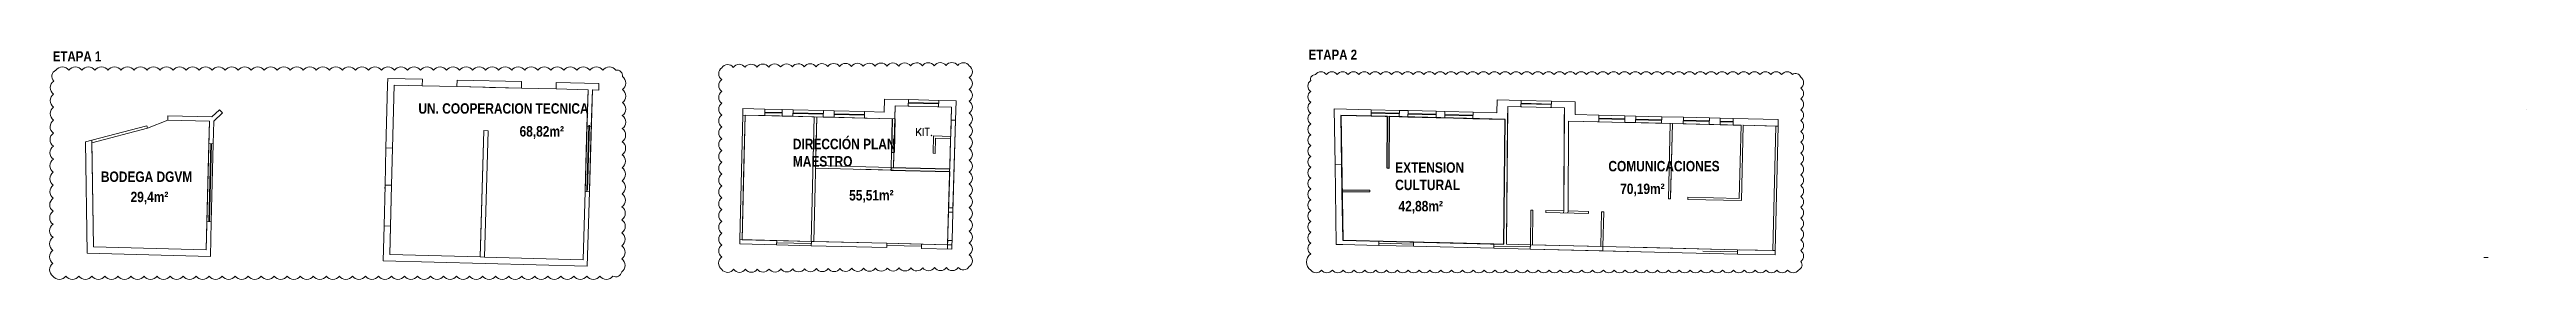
# Model space of a CAD drawing. Header units: millimetres. Extents: x -11418 to -10492, y 10656 to 11360.
# Drawn here: x -10682.7 to -10568.5, y 11324.4 to 11335 of the extents above; entities that cross this region are included whole.
import ezdxf

# ---------------------------------------------------------------- set-up
doc = ezdxf.new("R2010")
doc.units = ezdxf.units.MM
doc.layers.get('0').update_dxf_attribs({"lineweight": 0})
for name, color, linetype, lineweight in [('0 RECINTOS SUBUTILIZADOS', 60, 'Continuous', 18), ('0_ id salas de clases', 7, 'Continuous', 9), ('0_ muros', 7, 'Continuous', 20), ('0_ muros 2', 7, 'Continuous', 9), ('0_ tabiques', 7, 'Continuous', 9), ('0_ ventanas', 250, 'Continuous', 0), ('MUROS', 7, 'Continuous', 18), ('TABIQUES', 7, 'Continuous', 9)]:
    doc.layers.add(name, color=color, linetype=linetype, lineweight=lineweight)
doc.layers.add('muebles', color=1, linetype='Continuous')
doc.layers.add('SEGUNDO PLANO', color=3, linetype='Continuous')
doc.layers.add('z4_ Dirección de investigación e innovación', color=7, linetype='Continuous', true_color=0xc6c8a7)
doc.styles.add('PATO', font='romans.shx', dxfattribs={"height": 0.22})
doc.linetypes.add('BATTING', pattern='A,0.00254,-2.54,[134,ltypeshp.shx,S=2.54,R=0,X=-2.54,Y=0],-5.08,[134,ltypeshp.shx,S=2.54,R=180,X=2.54,Y=0],-2.54', length=10.16254)

msp = doc.modelspace()

# ---------------------------------------------------------------- texts
at = {"layer": '0_ id salas de clases', "attachment_point": 1, "style": 'PATO'}
for s, insert, char_height, width in [('{\\fSwis721 Cn BT|b1|i0|c0|p34;ETAPA 1}', (-10682.549, 11334.909), 0.46246, 3.67879), ('{\\fSwis721 Cn BT|b1|i0|c0|p34;ETAPA 2}', (-10624.626, 11334.985), 0.46246, 3.67879), ('{\\fSwis721 Cn BT|b1|i0|c0|p34;UN. COOPERACION TECNICA}', (-10665.683, 11332.511), 0.48, 7.44289), ('{\\fSwis721 Cn BT|b1|i0|c0|p34;68,82m²}', (-10661.017, 11331.455), 0.48, 5.84341), ('{\\fSwis721 Cn BT|b1|i0|c0|p34;DIRECCIÓN PLAN MAESTRO}', (-10648.412, 11330.872), 0.48, 5.84341), ('{\\fSwis721 Cn BT|b1|i0|c0|p34;EXTENSION\\PCULTURAL}', (-10620.631, 11329.786), 0.48, 5.84341), ('{\\fSwis721 Cn BT|b1|i0|c0|p34;COMUNICACIONES}', (-10610.797, 11329.85), 0.48, 5.84341), ('{\\fSwis721 Cn BT|b1|i0|c0|p34;BODEGA DGVM}', (-10680.328, 11329.363), 0.48, 7.44289), ('{\\fSwis721 Cn BT|b1|i0|c0|p34;55,51m²}', (-10645.816, 11328.507), 0.48, 5.84341), ('{\\fSwis721 Cn BT|b1|i0|c0|p34;70,19m²}', (-10610.253, 11328.804), 0.48, 5.84341), ('{\\fSwis721 Cn BT|b1|i0|c0|p34;29,4m²}', (-10678.959, 11328.429), 0.48, 5.84341), ('{\\fSwis721 Cn BT|b1|i0|c0|p34;42,88m²}', (-10620.477, 11328.004), 0.48, 5.84341)]:
    msp.add_mtext(s, dxfattribs=dict(at, insert=insert, char_height=char_height, width=width))
at = {"layer": '0_ id salas de clases', "color": 7, "insert": (-10642.772, 11331.358), "char_height": 0.35, "width": 6.43425, "attachment_point": 1, "style": 'PATO'}
msp.add_mtext('KIT.', dxfattribs=at)

# ---------------------------------------------------------------- linework, layer by layer
at = {"linetype": 'BATTING'}
for p, q in [((-10650.718, 11331.966), (-10650.858, 11326.219)), ((-10650.758, 11326.216), (-10650.618, 11331.964)), ((-10650.618, 11331.964), (-10650.618, 11331.964)), ((-10650.858, 11326.219), (-10650.758, 11326.216))]:
    msp.add_line(p, q, dxfattribs=at)
at = {"color": 3, "linetype": 'BATTING'}
for p, q in [((-10650.618, 11331.964), (-10650.688, 11329.09)), ((-10650.618, 11331.964), (-10647.431, 11331.886)), ((-10649.024, 11331.925), (-10650.618, 11331.964)), ((-10643.774, 11329.549), (-10643.692, 11332.395)), ((-10649.024, 11331.925), (-10647.431, 11331.886)), ((-10647.431, 11331.886), (-10647.571, 11326.138)), ((-10647.431, 11331.886), (-10647.478, 11329.967)), ((-10647.451, 11326.138), (-10647.311, 11331.883)), ((-10647.311, 11331.883), (-10647.369, 11329.514)), ((-10647.311, 11331.883), (-10647.366, 11329.634)), ((-10646.151, 11331.855), (-10644.992, 11331.827)), ((-10647.478, 11329.967), (-10647.525, 11328.047)), ((-10643.867, 11330.249), (-10643.884, 11329.549)), ((-10643.754, 11330.246), (-10643.774, 11329.546)), ((-10650.688, 11329.09), (-10650.758, 11326.216)), ((-10647.369, 11329.514), (-10643.887, 11329.429)), ((-10643.884, 11329.549), (-10647.366, 11329.634)), ((-10647.366, 11329.634), (-10646.206, 11329.606)), ((-10645.309, 11329.464), (-10643.25, 11329.414)), ((-10643.887, 11329.429), (-10643.884, 11329.549)), ((-10641.247, 11327.11), (-10641.22, 11328.236)), ((-10641.275, 11325.984), (-10641.242, 11327.11)), ((-10647.571, 11326.138), (-10650.758, 11326.216)), ((-10647.571, 11326.138), (-10647.451, 11326.138)), ((-10647.451, 11326.138), (-10645.392, 11326.087))]:
    msp.add_line(p, q, dxfattribs=at)
at = {"color": 7}
for p, q in [((-10641.925, 11331.002), (-10641.945, 11330.202)), ((-10641.132, 11330.982), (-10641.925, 11331.002)), ((-10641.828, 11330.899), (-10641.845, 11330.199)), ((-10641.135, 11330.882), (-10641.828, 11330.899)), ((-10641.945, 11330.202), (-10641.845, 11330.199))]:
    msp.add_line(p, q, dxfattribs=at)
at = {"color": 0, "linetype": 'BATTING'}
for p, q in [((-10603.071, 11331.46), (-10602.971, 11331.457)), ((-10602.971, 11331.457), (-10602.97, 11331.439)), ((-10603.211, 11325.712), (-10603.111, 11325.71))]:
    msp.add_line(p, q, dxfattribs=at)
at = {"color": 5, "linetype": 'BATTING'}
msp.add_lwpolyline([(-10651.69, 11324.844, 0.5205671), (-10651.145, 11324.849, 0.5205671), (-10650.6, 11324.853, 0.5205671), (-10650.055, 11324.858, 0.5205671), (-10649.509, 11324.863, 0.5205671), (-10648.964, 11324.867, 0.5205671), (-10648.419, 11324.872, 0.5205671), (-10647.874, 11324.876, 0.5205671), (-10647.329, 11324.881, 0.5205671), (-10646.784, 11324.885, 0.5205671), (-10646.239, 11324.89, 0.5205671), (-10645.694, 11324.895, 0.5205671), (-10645.148, 11324.899, 0.5205671), (-10644.603, 11324.904, 0.5205671), (-10644.058, 11324.908, 0.5205671), (-10643.513, 11324.913, 0.5205671), (-10642.968, 11324.917, 0.5205671), (-10642.423, 11324.922, 0.5205671), (-10641.878, 11324.927, 0.5205671), (-10641.333, 11324.931, 0.5205671), (-10640.787, 11324.936, 0.5205671), (-10640.275, 11324.973, 0.5205671), (-10640.275, 11325.518, 0.5205671), (-10640.275, 11326.063, 0.5205671), (-10640.275, 11326.608, 0.5205671), (-10640.275, 11327.153, 0.5205671), (-10640.275, 11327.698, 0.5205671), (-10640.275, 11328.243, 0.5205671), (-10640.275, 11328.789, 0.5205671), (-10640.275, 11329.334, 0.5205671), (-10640.275, 11329.879, 0.5205671), (-10640.275, 11330.424, 0.5205671), (-10640.275, 11330.969, 0.5205671), (-10640.275, 11331.514, 0.5205671), (-10640.275, 11332.06, 0.5205671), (-10640.275, 11332.605, 0.5205671), (-10640.275, 11333.15, 0.5205671), (-10640.275, 11333.695, 0.5205671), (-10640.275, 11334.24, 0.5205671), (-10640.803, 11334.253, 0.5205671), (-10641.348, 11334.249, 0.5205671), (-10641.893, 11334.244, 0.5205671), (-10642.438, 11334.239, 0.5205671), (-10642.983, 11334.235, 0.5205671), (-10643.528, 11334.23, 0.5205671), (-10644.073, 11334.226, 0.5205671), (-10644.618, 11334.221, 0.5205671), (-10645.164, 11334.217, 0.5205671), (-10645.709, 11334.212, 0.5205671), (-10646.254, 11334.207, 0.5205671), (-10646.799, 11334.203, 0.5205671), (-10647.344, 11334.198, 0.5205671), (-10647.889, 11334.194, 0.5205671), (-10648.434, 11334.189, 0.5205671), (-10648.979, 11334.185, 0.5205671), (-10649.525, 11334.18, 0.5205671), (-10650.07, 11334.175, 0.5205671), (-10650.615, 11334.171, 0.5205671), (-10651.16, 11334.166, 0.5205671), (-10651.69, 11334.147, 0.5205671), (-10651.69, 11333.602, 0.5205671), (-10651.69, 11333.056, 0.5205671), (-10651.69, 11332.511, 0.5205671), (-10651.69, 11331.966, 0.5205671), (-10651.69, 11331.421, 0.5205671), (-10651.69, 11330.876, 0.5205671), (-10651.69, 11330.331, 0.5205671), (-10651.69, 11329.786, 0.5205671), (-10651.69, 11329.24, 0.5205671), (-10651.69, 11328.695, 0.5205671), (-10651.69, 11328.15, 0.5205671), (-10651.69, 11327.605, 0.5205671), (-10651.69, 11327.06, 0.5205671), (-10651.69, 11326.515, 0.5205671), (-10651.69, 11325.969, 0.5205671), (-10651.69, 11325.424, 0.5205671)], format="xyb", close=True, dxfattribs=at)
at = {"color": 4, "linetype": 'BATTING'}
msp.add_lwpolyline([(-10682.544, 11324.536, 0.5205671), (-10681.944, 11324.536, 0.5205671), (-10681.343, 11324.536, 0.5205671), (-10680.742, 11324.536, 0.5205671), (-10680.142, 11324.536, 0.5205671), (-10679.541, 11324.536, 0.5205671), (-10678.94, 11324.536, 0.5205671), (-10678.34, 11324.536, 0.5205671), (-10677.739, 11324.536, 0.5205671), (-10677.138, 11324.536, 0.5205671), (-10676.537, 11324.536, 0.5205671), (-10675.937, 11324.536, 0.5205671), (-10675.336, 11324.536, 0.5205671), (-10674.735, 11324.536, 0.5205671), (-10674.135, 11324.536, 0.5205671), (-10673.534, 11324.536, 0.5205671), (-10672.933, 11324.536, 0.5205671), (-10672.333, 11324.536, 0.5205671), (-10671.732, 11324.536, 0.5205671), (-10671.131, 11324.536, 0.5205671), (-10670.53, 11324.536, 0.5205671), (-10669.93, 11324.536, 0.5205671), (-10669.329, 11324.536, 0.5205671), (-10668.728, 11324.536, 0.5205671), (-10668.128, 11324.536, 0.5205671), (-10667.527, 11324.536, 0.5205671), (-10666.926, 11324.536, 0.5205671), (-10666.326, 11324.536, 0.5205671), (-10665.725, 11324.536, 0.5205671), (-10665.124, 11324.536, 0.5205671), (-10664.523, 11324.536, 0.5205671), (-10663.923, 11324.536, 0.5205671), (-10663.322, 11324.536, 0.5205671), (-10662.721, 11324.536, 0.5205671), (-10662.121, 11324.536, 0.5205671), (-10661.52, 11324.536, 0.5205671), (-10660.919, 11324.536, 0.5205671), (-10660.319, 11324.536, 0.5205671), (-10659.718, 11324.536, 0.5205671), (-10659.117, 11324.536, 0.5205671), (-10658.516, 11324.536, 0.5205671), (-10657.916, 11324.536, 0.5205671), (-10657.315, 11324.536, 0.5205671), (-10656.714, 11324.536, 0.5205671), (-10656.308, 11324.732, 0.5205671), (-10656.306, 11325.333, 0.5205671), (-10656.303, 11325.934, 0.5205671), (-10656.301, 11326.534, 0.5205671), (-10656.298, 11327.135, 0.5205671), (-10656.296, 11327.736, 0.5205671), (-10656.293, 11328.336, 0.5205671), (-10656.291, 11328.937, 0.5205671), (-10656.288, 11329.538, 0.5205671), (-10656.285, 11330.138, 0.5205671), (-10656.283, 11330.739, 0.5205671), (-10656.28, 11331.34, 0.5205671), (-10656.278, 11331.94, 0.5205671), (-10656.275, 11332.541, 0.5205671), (-10656.273, 11333.142, 0.5205671), (-10656.27, 11333.743, 0.5205671), (-10656.575, 11334.037, 0.5205671), (-10657.176, 11334.037, 0.5205671), (-10657.777, 11334.037, 0.5205671), (-10658.378, 11334.037, 0.5205671), (-10658.978, 11334.037, 0.5205671), (-10659.579, 11334.037, 0.5205671), (-10660.18, 11334.037, 0.5205671), (-10660.78, 11334.037, 0.5205671), (-10661.381, 11334.037, 0.5205671), (-10661.982, 11334.037, 0.5205671), (-10662.582, 11334.037, 0.5205671), (-10663.183, 11334.037, 0.5205671), (-10663.784, 11334.037, 0.5205671), (-10664.385, 11334.037, 0.5205671), (-10664.985, 11334.037, 0.5205671), (-10665.586, 11334.037, 0.5205671), (-10666.187, 11334.037, 0.5205671), (-10666.787, 11334.037, 0.5205671), (-10667.388, 11334.037, 0.5205671), (-10667.989, 11334.037, 0.5205671), (-10668.589, 11334.037, 0.5205671), (-10669.19, 11334.037, 0.5205671), (-10669.791, 11334.037, 0.5205671), (-10670.392, 11334.037, 0.5205671), (-10670.992, 11334.037, 0.5205671), (-10671.593, 11334.037, 0.5205671), (-10672.194, 11334.037, 0.5205671), (-10672.794, 11334.037, 0.5205671), (-10673.395, 11334.037, 0.5205671), (-10673.996, 11334.037, 0.5205671), (-10674.596, 11334.037, 0.5205671), (-10675.197, 11334.037, 0.5205671), (-10675.798, 11334.037, 0.5205671), (-10676.399, 11334.037, 0.5205671), (-10676.999, 11334.037, 0.5205671), (-10677.6, 11334.037, 0.5205671), (-10678.201, 11334.037, 0.5205671), (-10678.801, 11334.037, 0.5205671), (-10679.402, 11334.037, 0.5205671), (-10680.003, 11334.037, 0.5205671), (-10680.603, 11334.037, 0.5205671), (-10681.204, 11334.037, 0.5205671), (-10681.805, 11334.037, 0.5205671), (-10682.406, 11334.037, 0.5205671), (-10682.506, 11333.534, 0.5205671), (-10682.509, 11332.934, 0.5205671), (-10682.511, 11332.333, 0.5205671), (-10682.514, 11331.732, 0.5205671), (-10682.516, 11331.132, 0.5205671), (-10682.519, 11330.531, 0.5205671), (-10682.522, 11329.93, 0.5205671), (-10682.524, 11329.33, 0.5205671), (-10682.527, 11328.729, 0.5205671), (-10682.529, 11328.128, 0.5205671), (-10682.532, 11327.527, 0.5205671), (-10682.534, 11326.927, 0.5205671), (-10682.537, 11326.326, 0.5205671), (-10682.539, 11325.725, 0.5205671), (-10682.542, 11325.125, 0.5205671)], format="xyb", close=True, dxfattribs=at)
at = {"color": 0, "linetype": 'BATTING'}
for points in [[(-10667.226, 11328.585), (-10667.222, 11328.735), (-10667.18, 11330.452), (-10667.109, 11333.359), (-10667.099, 11333.659)], [(-10657.797, 11328.431), (-10657.661, 11333.129), (-10657.666, 11333.129)], [(-10603.071, 11331.46), (-10603.211, 11325.712)], [(-10602.971, 11331.457), (-10603.111, 11325.71)], [(-10602.971, 11331.457), (-10602.962, 11331.757)], [(-10603.111, 11325.71), (-10603.112, 11325.51)]]:
    msp.add_lwpolyline(points, dxfattribs=at)
at = {"color": 4, "linetype": 'BATTING'}
for points in [[(-10666.88, 11330.445), (-10666.922, 11328.728), (-10667, 11325.529), (-10662.835, 11325.419), (-10662.667, 11331.251), (-10662.467, 11331.245), (-10662.633, 11325.413), (-10658.087, 11325.293), (-10657.861, 11333.134), (-10659.336, 11333.17), (-10660.935, 11333.209), (-10663.91, 11333.281), (-10665.509, 11333.32), (-10666.809, 11333.352), (-10666.88, 11330.445)], [(-10680.665, 11325.89), (-10675.467, 11325.753), (-10675.322, 11331.681), (-10677.24, 11331.728), (-10678.182, 11331.355), (-10680.739, 11330.681), (-10680.665, 11325.89)]]:
    msp.add_lwpolyline(points, dxfattribs=at)
at = {"color": 1, "linetype": 'BATTING'}
msp.add_lwpolyline([(-10624.529, 11324.816, 0.5205671), (-10624.029, 11324.816, 0.5205671), (-10623.529, 11324.816, 0.5205671), (-10623.029, 11324.816, 0.5205671), (-10622.529, 11324.816, 0.5205671), (-10622.029, 11324.816, 0.5205671), (-10621.529, 11324.816, 0.5205671), (-10621.029, 11324.816, 0.5205671), (-10620.529, 11324.816, 0.5205671), (-10620.029, 11324.816, 0.5205671), (-10619.529, 11324.816, 0.5205671), (-10619.029, 11324.816, 0.5205671), (-10618.529, 11324.816, 0.5205671), (-10618.029, 11324.816, 0.5205671), (-10617.529, 11324.816, 0.5205671), (-10617.029, 11324.816, 0.5205671), (-10616.529, 11324.816, 0.5205671), (-10616.029, 11324.816, 0.5205671), (-10615.529, 11324.816, 0.5205671), (-10615.029, 11324.816, 0.5205671), (-10614.529, 11324.816, 0.5205671), (-10614.029, 11324.816, 0.5205671), (-10613.529, 11324.816, 0.5205671), (-10613.029, 11324.816, 0.5205671), (-10612.529, 11324.816, 0.5205671), (-10612.029, 11324.816, 0.5205671), (-10611.529, 11324.816, 0.5205671), (-10611.029, 11324.816, 0.5205671), (-10610.529, 11324.816, 0.5205671), (-10610.029, 11324.816, 0.5205671), (-10609.529, 11324.816, 0.5205671), (-10609.029, 11324.816, 0.5205671), (-10608.529, 11324.816, 0.5205671), (-10608.029, 11324.816, 0.5205671), (-10607.529, 11324.816, 0.5205671), (-10607.029, 11324.816, 0.5205671), (-10606.529, 11324.816, 0.5205671), (-10606.029, 11324.816, 0.5205671), (-10605.529, 11324.816, 0.5205671), (-10605.029, 11324.816, 0.5205671), (-10604.529, 11324.816, 0.5205671), (-10604.029, 11324.816, 0.5205671), (-10603.529, 11324.816, 0.5205671), (-10603.029, 11324.816, 0.5205671), (-10602.529, 11324.816, 0.5205671), (-10602.029, 11324.816, 0.5205671), (-10601.925, 11325.212, 0.5205671), (-10601.925, 11325.712, 0.5205671), (-10601.925, 11326.212, 0.5205671), (-10601.925, 11326.712, 0.5205671), (-10601.925, 11327.212, 0.5205671), (-10601.925, 11327.712, 0.5205671), (-10601.925, 11328.212, 0.5205671), (-10601.925, 11328.712, 0.5205671), (-10601.925, 11329.212, 0.5205671), (-10601.925, 11329.712, 0.5205671), (-10601.925, 11330.212, 0.5205671), (-10601.925, 11330.712, 0.5205671), (-10601.925, 11331.212, 0.5205671), (-10601.925, 11331.712, 0.5205671), (-10601.925, 11332.212, 0.5205671), (-10601.925, 11332.712, 0.5205671), (-10601.925, 11333.212, 0.5205671), (-10601.925, 11333.712, 0.5205671), (-10602.305, 11333.833, 0.5205671), (-10602.805, 11333.833, 0.5205671), (-10603.305, 11333.833, 0.5205671), (-10603.805, 11333.833, 0.5205671), (-10604.305, 11333.833, 0.5205671), (-10604.805, 11333.833, 0.5205671), (-10605.305, 11333.833, 0.5205671), (-10605.805, 11333.833, 0.5205671), (-10606.305, 11333.833, 0.5205671), (-10606.805, 11333.833, 0.5205671), (-10607.305, 11333.833, 0.5205671), (-10607.805, 11333.833, 0.5205671), (-10608.305, 11333.833, 0.5205671), (-10608.805, 11333.833, 0.5205671), (-10609.305, 11333.833, 0.5205671), (-10609.805, 11333.833, 0.5205671), (-10610.305, 11333.833, 0.5205671), (-10610.805, 11333.833, 0.5205671), (-10611.305, 11333.833, 0.5205671), (-10611.805, 11333.833, 0.5205671), (-10612.305, 11333.833, 0.5205671), (-10612.805, 11333.833, 0.5205671), (-10613.305, 11333.833, 0.5205671), (-10613.805, 11333.833, 0.5205671), (-10614.305, 11333.833, 0.5205671), (-10614.805, 11333.833, 0.5205671), (-10615.305, 11333.833, 0.5205671), (-10615.805, 11333.833, 0.5205671), (-10616.305, 11333.833, 0.5205671), (-10616.805, 11333.833, 0.5205671), (-10617.305, 11333.833, 0.5205671), (-10617.805, 11333.833, 0.5205671), (-10618.305, 11333.833, 0.5205671), (-10618.805, 11333.833, 0.5205671), (-10619.305, 11333.833, 0.5205671), (-10619.805, 11333.833, 0.5205671), (-10620.305, 11333.833, 0.5205671), (-10620.805, 11333.833, 0.5205671), (-10621.305, 11333.833, 0.5205671), (-10621.805, 11333.833, 0.5205671), (-10622.305, 11333.833, 0.5205671), (-10622.805, 11333.833, 0.5205671), (-10623.305, 11333.833, 0.5205671), (-10623.805, 11333.833, 0.5205671), (-10624.305, 11333.833, 0.5205671), (-10624.529, 11333.557, 0.5205671), (-10624.529, 11333.057, 0.5205671), (-10624.529, 11332.557, 0.5205671), (-10624.529, 11332.057, 0.5205671), (-10624.529, 11331.557, 0.5205671), (-10624.529, 11331.057, 0.5205671), (-10624.529, 11330.557, 0.5205671), (-10624.529, 11330.057, 0.5205671), (-10624.529, 11329.557, 0.5205671), (-10624.529, 11329.057, 0.5205671), (-10624.529, 11328.557, 0.5205671), (-10624.529, 11328.057, 0.5205671), (-10624.529, 11327.557, 0.5205671), (-10624.529, 11327.057, 0.5205671), (-10624.529, 11326.557, 0.5205671), (-10624.529, 11326.057, 0.5205671), (-10624.529, 11325.557, 0.5205671)], format="xyb", close=True, dxfattribs=at)
at = {"color": 5, "linetype": 'BATTING'}
msp.add_lwpolyline([(-10650.758, 11326.216), (-10649.158, 11326.177), (-10647.559, 11326.138), (-10644.075, 11326.053), (-10641.276, 11325.984), (-10641.238, 11327.484), (-10641.178, 11329.363), (-10643.887, 11329.429), (-10643.884, 11329.549), (-10641.175, 11329.483), (-10641.135, 11330.882), (-10641.828, 11330.899), (-10641.845, 11330.199), (-10641.945, 11330.202), (-10641.925, 11331.002), (-10641.132, 11330.982), (-10641.093, 11332.332), (-10643.692, 11332.395), (-10643.754, 11330.246), (-10643.867, 11330.249), (-10643.829, 11331.798), (-10650.618, 11331.964), (-10650.758, 11326.216)], dxfattribs=at)
at = {"linetype": 'BATTING'}
for points in [[(-10650.718, 11331.966), (-10650.718, 11332.266)], [(-10641.069, 11326.179), (-10641.035, 11327.479), (-10640.91, 11331.727), (-10640.884, 11332.627)], [(-10650.858, 11326.219), (-10650.858, 11326.019)]]:
    msp.add_lwpolyline(points, dxfattribs=at)
at = {"color": 1, "linetype": 'BATTING'}
for points in [[(-10623.052, 11326.195), (-10623.086, 11328.428), (-10621.805, 11328.428), (-10621.805, 11328.508), (-10623.087, 11328.509), (-10623.141, 11331.948), (-10620.981, 11331.896), (-10621.003, 11329.509), (-10620.923, 11329.508), (-10620.901, 11331.894), (-10615.564, 11331.764), (-10615.616, 11326.014), (-10623.052, 11326.195)], [(-10611.009, 11327.503), (-10611.109, 11327.506), (-10611.148, 11325.905), (-10614.295, 11325.983), (-10614.279, 11327.583), (-10614.381, 11327.586), (-10614.395, 11325.984), (-10615.496, 11326.011), (-10615.428, 11332.361), (-10612.829, 11332.298), (-10612.859, 11327.548), (-10613.679, 11327.568), (-10613.68, 11327.468), (-10611.712, 11327.42), (-10611.709, 11327.52), (-10612.659, 11327.544), (-10612.644, 11331.693), (-10607.945, 11331.578), (-10608.03, 11328.099), (-10607.93, 11328.097), (-10607.845, 11331.576), (-10604.676, 11331.499), (-10604.758, 11328.12), (-10607.128, 11328.177), (-10607.13, 11328.077), (-10604.661, 11328.017), (-10604.576, 11331.496), (-10603.071, 11331.46), (-10603.211, 11325.712), (-10604.835, 11325.751), (-10611.048, 11325.902), (-10611.009, 11327.503)]]:
    msp.add_lwpolyline(points, dxfattribs=at)
at = {"color": 0}
for points in [[(-10611.712, 11327.42), (-10611.709, 11327.52)], [(-10611.148, 11325.905), (-10611.109, 11327.506)], [(-10611.048, 11325.902), (-10611.009, 11327.503)]]:
    msp.add_lwpolyline(points, dxfattribs=at)
at = {"layer": '0 RECINTOS SUBUTILIZADOS'}
for points in [[(-10662.61, 11333.25), (-10663.91, 11333.281)], [(-10666.922, 11328.728), (-10667, 11325.529), (-10662.835, 11325.419), (-10662.807, 11326.418), (-10662.807, 11326.418), (-10662.807, 11326.418), (-10662.807, 11326.418), (-10662.667, 11331.251)]]:
    msp.add_lwpolyline(points, dxfattribs=at)
at = {"layer": '0_ muros'}
for p, q in [((-10618.742, 11331.842), (-10618.735, 11332.142)), ((-10618.735, 11332.142), (-10618.335, 11332.132)), ((-10618.335, 11332.132), (-10618.342, 11331.832)), ((-10613.429, 11332.312), (-10613.422, 11332.612)), ((-10612.829, 11332.298), (-10613.429, 11332.312)), ((-10613.422, 11332.612), (-10612.322, 11332.585)), ((-10612.844, 11331.698), (-10612.829, 11332.298)), ((-10612.322, 11332.585), (-10612.337, 11331.986)), ((-10612.337, 11331.986), (-10611.237, 11331.959)), ((-10611.237, 11331.959), (-10611.244, 11331.659)), ((-10641.227, 11327.684), (-10641.11, 11331.733)), ((-10641.027, 11327.679), (-10640.91, 11331.727)), ((-10618.642, 11331.839), (-10618.742, 11331.842)), ((-10618.342, 11331.832), (-10618.642, 11331.839)), ((-10612.859, 11327.548), (-10612.844, 11331.698)), ((-10612.644, 11331.693), (-10612.659, 11327.544)), ((-10611.244, 11331.659), (-10612.644, 11331.693)), ((-10623.105, 11329.672), (-10623.406, 11329.68)), ((-10623.406, 11329.68), (-10623.348, 11325.99)), ((-10623.052, 11326.195), (-10623.105, 11329.672)), ((-10641.232, 11327.484), (-10641.227, 11327.684)), ((-10641.232, 11327.484), (-10641.227, 11327.684)), ((-10641.032, 11327.479), (-10641.232, 11327.484)), ((-10641.032, 11327.479), (-10641.232, 11327.484)), ((-10641.027, 11327.679), (-10641.227, 11327.684)), ((-10641.027, 11327.679), (-10641.227, 11327.684)), ((-10641.032, 11327.479), (-10641.027, 11327.679)), ((-10641.032, 11327.479), (-10641.027, 11327.679)), ((-10607.928, 11328.197), (-10607.93, 11328.097)), ((-10607.128, 11328.177), (-10607.13, 11328.077)), ((-10649.158, 11326.177), (-10650.858, 11326.219)), ((-10649.163, 11325.977), (-10650.858, 11326.019)), ((-10641.28, 11325.784), (-10641.275, 11325.984)), ((-10641.27, 11326.184), (-10641.275, 11325.984)), ((-10641.27, 11326.184), (-10641.275, 11325.984)), ((-10641.075, 11325.979), (-10641.275, 11325.984)), ((-10641.075, 11325.979), (-10641.275, 11325.984)), ((-10641.069, 11326.179), (-10641.27, 11326.184)), ((-10641.069, 11326.179), (-10641.27, 11326.184)), ((-10641.081, 11325.78), (-10641.075, 11325.979)), ((-10641.075, 11325.979), (-10641.069, 11326.179)), ((-10641.075, 11325.979), (-10641.069, 11326.179)), ((-10623.348, 11325.99), (-10623.048, 11325.995)), ((-10621.381, 11326.154), (-10623.052, 11326.195)), ((-10623.048, 11325.995), (-10621.386, 11325.954)), ((-10621.386, 11325.954), (-10621.381, 11326.154)), ((-10604.835, 11325.751), (-10604.84, 11325.551)), ((-10603.112, 11325.51), (-10604.84, 11325.552)), ((-10604.835, 11325.752), (-10604.835, 11325.752)), ((-10603.111, 11325.71), (-10604.735, 11325.75)), ((-10570.224, 11325.389), (-10570.424, 11325.395))]:
    msp.add_line(p, q, dxfattribs=at)
for points in [[(-10667.099, 11333.659), (-10665.502, 11333.62), (-10665.509, 11333.32), (-10666.809, 11333.352), (-10666.88, 11330.445), (-10667.18, 11330.452), (-10667.109, 11333.359)], [(-10662.41, 11333.244), (-10662.41, 11333.245), (-10660.935, 11333.209), (-10660.928, 11333.509), (-10663.902, 11333.581), (-10663.91, 11333.281), (-10662.61, 11333.25)], [(-10650.718, 11332.266), (-10649.7, 11332.242), (-10649.707, 11331.942), (-10650.718, 11331.966)], [(-10640.884, 11332.627), (-10641.684, 11332.646), (-10641.691, 11332.346), (-10641.093, 11332.332), (-10641.11, 11331.733), (-10640.91, 11331.728)], [(-10615.443, 11331.761), (-10615.428, 11332.361), (-10614.829, 11332.347), (-10614.821, 11332.646), (-10615.921, 11332.673), (-10615.936, 11332.073), (-10617.035, 11332.1), (-10617.043, 11331.8), (-10615.564, 11331.764)], [(-10662.667, 11331.251), (-10662.835, 11325.419), (-10662.633, 11325.413), (-10662.467, 11331.245), (-10662.668, 11331.251)], [(-10607.945, 11331.578), (-10608.03, 11328.099), (-10607.93, 11328.097)], [(-10607.845, 11331.576), (-10607.928, 11328.197)], [(-10607.13, 11328.077), (-10604.661, 11328.017), (-10604.576, 11331.496)], [(-10607.128, 11328.177), (-10604.758, 11328.12), (-10604.676, 11331.499)], [(-10604.695, 11331.499), (-10605.046, 11331.508), (-10605.039, 11331.808), (-10602.962, 11331.757)], [(-10602.971, 11331.457), (-10604.595, 11331.497)], [(-10657.896, 11324.988), (-10667.307, 11325.237), (-10667.268, 11326.853), (-10666.968, 11326.846), (-10667, 11325.529), (-10662.835, 11325.419), (-10662.835, 11325.419), (-10662.633, 11325.413), (-10662.633, 11325.413), (-10658.087, 11325.293), (-10657.996, 11328.436), (-10657.797, 11328.431), (-10657.896, 11324.988)], [(-10649.163, 11325.977), (-10649.158, 11326.177)], [(-10641.081, 11325.78), (-10642.48, 11325.814), (-10642.475, 11326.014), (-10641.276, 11325.984), (-10641.075, 11325.979)]]:
    msp.add_lwpolyline(points, dxfattribs=at)
for points in [[(-10657.71, 11331.43), (-10657.91, 11331.435), (-10657.861, 11333.134), (-10659.336, 11333.17), (-10659.328, 11333.47), (-10657.354, 11333.422), (-10657.361, 11333.122), (-10657.661, 11333.129)], [(-10677.24, 11331.728), (-10675.322, 11331.681), (-10675.347, 11330.651), (-10675.147, 11330.646), (-10675.122, 11331.693), (-10674.724, 11332.072), (-10674.865, 11332.214), (-10675.217, 11331.878), (-10677.235, 11331.928)], [(-10648.401, 11332.21), (-10648.408, 11331.91), (-10648.908, 11331.922), (-10648.9, 11332.222)], [(-10646.508, 11331.864), (-10646.501, 11332.164), (-10647.001, 11332.176), (-10647.008, 11331.876)], [(-10643.091, 11332.381), (-10643.692, 11332.395), (-10643.709, 11331.795), (-10645.109, 11331.83), (-10645.102, 11332.129), (-10644.2, 11332.107), (-10644.183, 11332.707), (-10643.083, 11332.68)], [(-10621.741, 11331.915), (-10623.141, 11331.949), (-10623.105, 11329.672), (-10623.406, 11329.68), (-10623.446, 11332.257), (-10621.734, 11332.215)], [(-10620.034, 11332.173), (-10620.042, 11331.873), (-10620.442, 11331.883), (-10620.434, 11332.183)], [(-10568.452, 11332.243), (-10568.452, 11332.243)], [(-10680.96, 11325.598), (-10681.04, 11330.725), (-10680.741, 11330.804), (-10680.665, 11325.89), (-10675.467, 11325.753), (-10675.435, 11327.052), (-10675.235, 11327.047), (-10675.274, 11325.448)], [(-10610.037, 11331.93), (-10610.045, 11331.63), (-10609.545, 11331.617), (-10609.538, 11331.917)], [(-10608.338, 11331.888), (-10608.345, 11331.588), (-10607.345, 11331.564), (-10607.338, 11331.864)], [(-10606.139, 11331.835), (-10606.146, 11331.535), (-10605.646, 11331.522), (-10605.639, 11331.822)], [(-10647.564, 11325.938), (-10644.08, 11325.853), (-10644.075, 11326.053), (-10647.559, 11326.138)], [(-10618.782, 11326.091), (-10618.582, 11326.086), (-10618.582, 11326.086), (-10616.083, 11326.025), (-10616.088, 11325.825), (-10619.787, 11325.915), (-10619.782, 11326.115), (-10618.782, 11326.091)]]:
    msp.add_lwpolyline(points, close=True, dxfattribs=at)
at = {"layer": '0_ muros 2'}
for p, q in [((-10649.707, 11331.942), (-10648.908, 11331.922)), ((-10648.9, 11332.222), (-10649.7, 11332.242)), ((-10647.001, 11332.176), (-10648.401, 11332.21)), ((-10645.102, 11332.129), (-10646.501, 11332.164)), ((-10643.091, 11332.381), (-10641.691, 11332.346)), ((-10641.684, 11332.646), (-10643.083, 11332.68)), ((-10620.434, 11332.183), (-10621.734, 11332.215)), ((-10618.735, 11332.142), (-10620.034, 11332.173)), ((-10617.035, 11332.1), (-10618.335, 11332.132)), ((-10614.829, 11332.347), (-10613.429, 11332.312)), ((-10613.422, 11332.612), (-10614.821, 11332.646)), ((-10610.037, 11331.93), (-10611.237, 11331.959)), ((-10657.91, 11331.435), (-10657.996, 11328.436)), ((-10657.908, 11331.506), (-10657.995, 11328.507)), ((-10657.795, 11328.503), (-10657.708, 11331.501)), ((-10648.408, 11331.91), (-10647.008, 11331.876)), ((-10646.508, 11331.864), (-10645.109, 11331.83)), ((-10621.741, 11331.915), (-10620.442, 11331.883)), ((-10620.042, 11331.873), (-10618.742, 11331.842)), ((-10618.342, 11331.832), (-10617.043, 11331.8)), ((-10611.244, 11331.659), (-10610.045, 11331.63)), ((-10609.545, 11331.617), (-10608.345, 11331.588)), ((-10608.338, 11331.888), (-10609.538, 11331.917)), ((-10607.345, 11331.564), (-10606.146, 11331.535)), ((-10606.139, 11331.835), (-10607.338, 11331.864)), ((-10605.646, 11331.522), (-10605.046, 11331.508)), ((-10605.039, 11331.808), (-10605.639, 11331.822)), ((-10675.435, 11327.052), (-10675.347, 11330.651)), ((-10675.147, 11330.646), (-10675.235, 11327.047)), ((-10667.222, 11328.735), (-10667.268, 11326.853)), ((-10667.222, 11328.735), (-10666.922, 11328.728)), ((-10666.922, 11328.728), (-10666.968, 11326.846))]:
    msp.add_line(p, q, dxfattribs=at)
for points in [[(-10667.231, 11328.735), (-10667.222, 11328.735)], [(-10649.163, 11325.977), (-10647.564, 11325.938)], [(-10644.075, 11326.053), (-10642.475, 11326.014)], [(-10621.386, 11325.954), (-10619.787, 11325.915)], [(-10621.381, 11326.154), (-10619.782, 11326.115)], [(-10616.088, 11325.825), (-10614.402, 11325.784)], [(-10616.083, 11326.025), (-10615.616, 11326.014)], [(-10615.496, 11326.011), (-10614.395, 11325.984)], [(-10614.402, 11325.784), (-10604.84, 11325.551)], [(-10614.395, 11325.984), (-10611.048, 11325.902)], [(-10611.053, 11325.703), (-10609.29, 11325.66)], [(-10609.615, 11325.867), (-10604.835, 11325.751)]]:
    msp.add_lwpolyline(points, dxfattribs=at)
at = {"layer": '0_ tabiques'}
for points in [[(-10680.741, 11330.804), (-10678.212, 11331.471)], [(-10680.739, 11330.681), (-10678.182, 11331.355)], [(-10678.182, 11331.355), (-10678.212, 11331.471)]]:
    msp.add_lwpolyline(points, dxfattribs=at)
at = {"layer": '0_ ventanas'}
for p, q in [((-10649.704, 11332.077), (-10648.904, 11332.057)), ((-10648.904, 11332.087), (-10649.703, 11332.107)), ((-10648.405, 11332.045), (-10647.005, 11332.011)), ((-10647.004, 11332.041), (-10648.404, 11332.075)), ((-10646.505, 11331.999), (-10645.106, 11331.964)), ((-10645.105, 11331.994), (-10646.504, 11332.029)), ((-10643.088, 11332.515), (-10641.688, 11332.481)), ((-10641.687, 11332.511), (-10643.087, 11332.545)), ((-10621.738, 11332.05), (-10620.438, 11332.018)), ((-10620.438, 11332.048), (-10621.737, 11332.08)), ((-10618.738, 11332.007), (-10620.038, 11332.038)), ((-10620.038, 11332.008), (-10618.739, 11331.977)), ((-10618.339, 11331.967), (-10617.039, 11331.935)), ((-10617.039, 11331.965), (-10618.338, 11331.997)), ((-10613.425, 11332.477), (-10614.825, 11332.511)), ((-10614.825, 11332.481), (-10613.426, 11332.447)), ((-10657.825, 11331.432), (-10657.911, 11328.433)), ((-10657.823, 11331.504), (-10657.91, 11328.505)), ((-10657.88, 11328.505), (-10657.793, 11331.504)), ((-10611.241, 11331.794), (-10610.041, 11331.765)), ((-10610.041, 11331.795), (-10611.24, 11331.824)), ((-10609.542, 11331.752), (-10608.342, 11331.723)), ((-10608.341, 11331.753), (-10609.541, 11331.782)), ((-10607.342, 11331.699), (-10606.143, 11331.67)), ((-10606.142, 11331.7), (-10607.341, 11331.729)), ((-10605.643, 11331.657), (-10605.043, 11331.643)), ((-10605.042, 11331.673), (-10605.642, 11331.687)), ((-10675.35, 11327.05), (-10675.262, 11330.649)), ((-10675.232, 11330.648), (-10675.32, 11327.049))]:
    msp.add_line(p, q, dxfattribs=at)
for points in [[(-10649.16, 11326.077), (-10647.561, 11326.038)], [(-10642.478, 11325.914), (-10644.077, 11325.953)], [(-10621.384, 11326.054), (-10619.784, 11326.015)], [(-10616.086, 11325.925), (-10614.4, 11325.884)], [(-10606.437, 11325.69), (-10604.838, 11325.651)]]:
    msp.add_lwpolyline(points, dxfattribs=at)
at = {"layer": 'muebles', "color": 0}
msp.add_lwpolyline([(-10612.659, 11327.544), (-10612.659, 11327.544), (-10612.659, 11327.544)], close=True, dxfattribs=at)
at = {"layer": 'MUROS'}
for p, q in [((-10614.279, 11327.583), (-10614.381, 11327.586)), ((-10614.28, 11327.483), (-10614.282, 11327.483)), ((-10614.397, 11325.984), (-10614.402, 11325.784)), ((-10611.053, 11325.703), (-10614.402, 11325.784)), ((-10611.053, 11325.703), (-10611.048, 11325.902))]:
    msp.add_line(p, q, dxfattribs=at)
at = {"layer": 'MUROS', "color": 0}
for p, q in [((-10611.712, 11327.42), (-10613.68, 11327.468)), ((-10612.859, 11327.548), (-10613.679, 11327.568)), ((-10612.861, 11327.448), (-10612.859, 11327.548)), ((-10612.661, 11327.444), (-10612.659, 11327.544)), ((-10611.709, 11327.52), (-10612.659, 11327.544)), ((-10611.009, 11327.503), (-10611.109, 11327.506))]:
    msp.add_line(p, q, dxfattribs=at)
at = {"layer": 'SEGUNDO PLANO', "color": 7}
for p, q in [((-10643.829, 11331.798), (-10643.867, 11330.249)), ((-10643.709, 11331.795), (-10643.747, 11330.246)), ((-10643.867, 11330.249), (-10643.747, 11330.246)), ((-10643.884, 11329.549), (-10643.887, 11329.429)), ((-10643.887, 11329.429), (-10641.178, 11329.363)), ((-10643.884, 11329.549), (-10641.175, 11329.483))]:
    msp.add_line(p, q, dxfattribs=at)
at = {"layer": 'TABIQUES'}
for p, q in [((-10615.564, 11331.764), (-10615.616, 11326.014)), ((-10615.443, 11331.761), (-10615.496, 11326.011))]:
    msp.add_line(p, q, dxfattribs=at)
for points in [[(-10620.981, 11331.896), (-10621.003, 11329.509)], [(-10620.901, 11331.894), (-10620.923, 11329.508)], [(-10621.805, 11328.508), (-10623.087, 11328.509)], [(-10621.805, 11328.508), (-10621.805, 11328.428), (-10623.086, 11328.428)], [(-10620.923, 11329.508), (-10621.003, 11329.509)], [(-10614.395, 11325.984), (-10614.381, 11327.586)], [(-10614.295, 11325.983), (-10614.279, 11327.583)]]:
    msp.add_lwpolyline(points, dxfattribs=at)
at = {"layer": 'TABIQUES', "color": 0}
msp.add_lwpolyline([(-10613.68, 11327.468), (-10613.679, 11327.568)], dxfattribs=at)
at = {"layer": 'z4_ Dirección de investigación e innovación'}
msp.add_lwpolyline([(-10615.564, 11331.764), (-10620.901, 11331.894), (-10620.923, 11329.508), (-10621.003, 11329.509), (-10620.981, 11331.896), (-10623.141, 11331.949), (-10623.052, 11326.195), (-10615.616, 11326.014), (-10615.564, 11331.764)], dxfattribs=at)

msp.set_redraw_order([(e.dxf.handle, doc.entitydb.next_handle()) for e in msp.query("TEXT MTEXT ATTDEF DIMENSION ARC_DIMENSION")])  # texts and dimensions are drawn at this point

doc.saveas('drawing.dxf')
